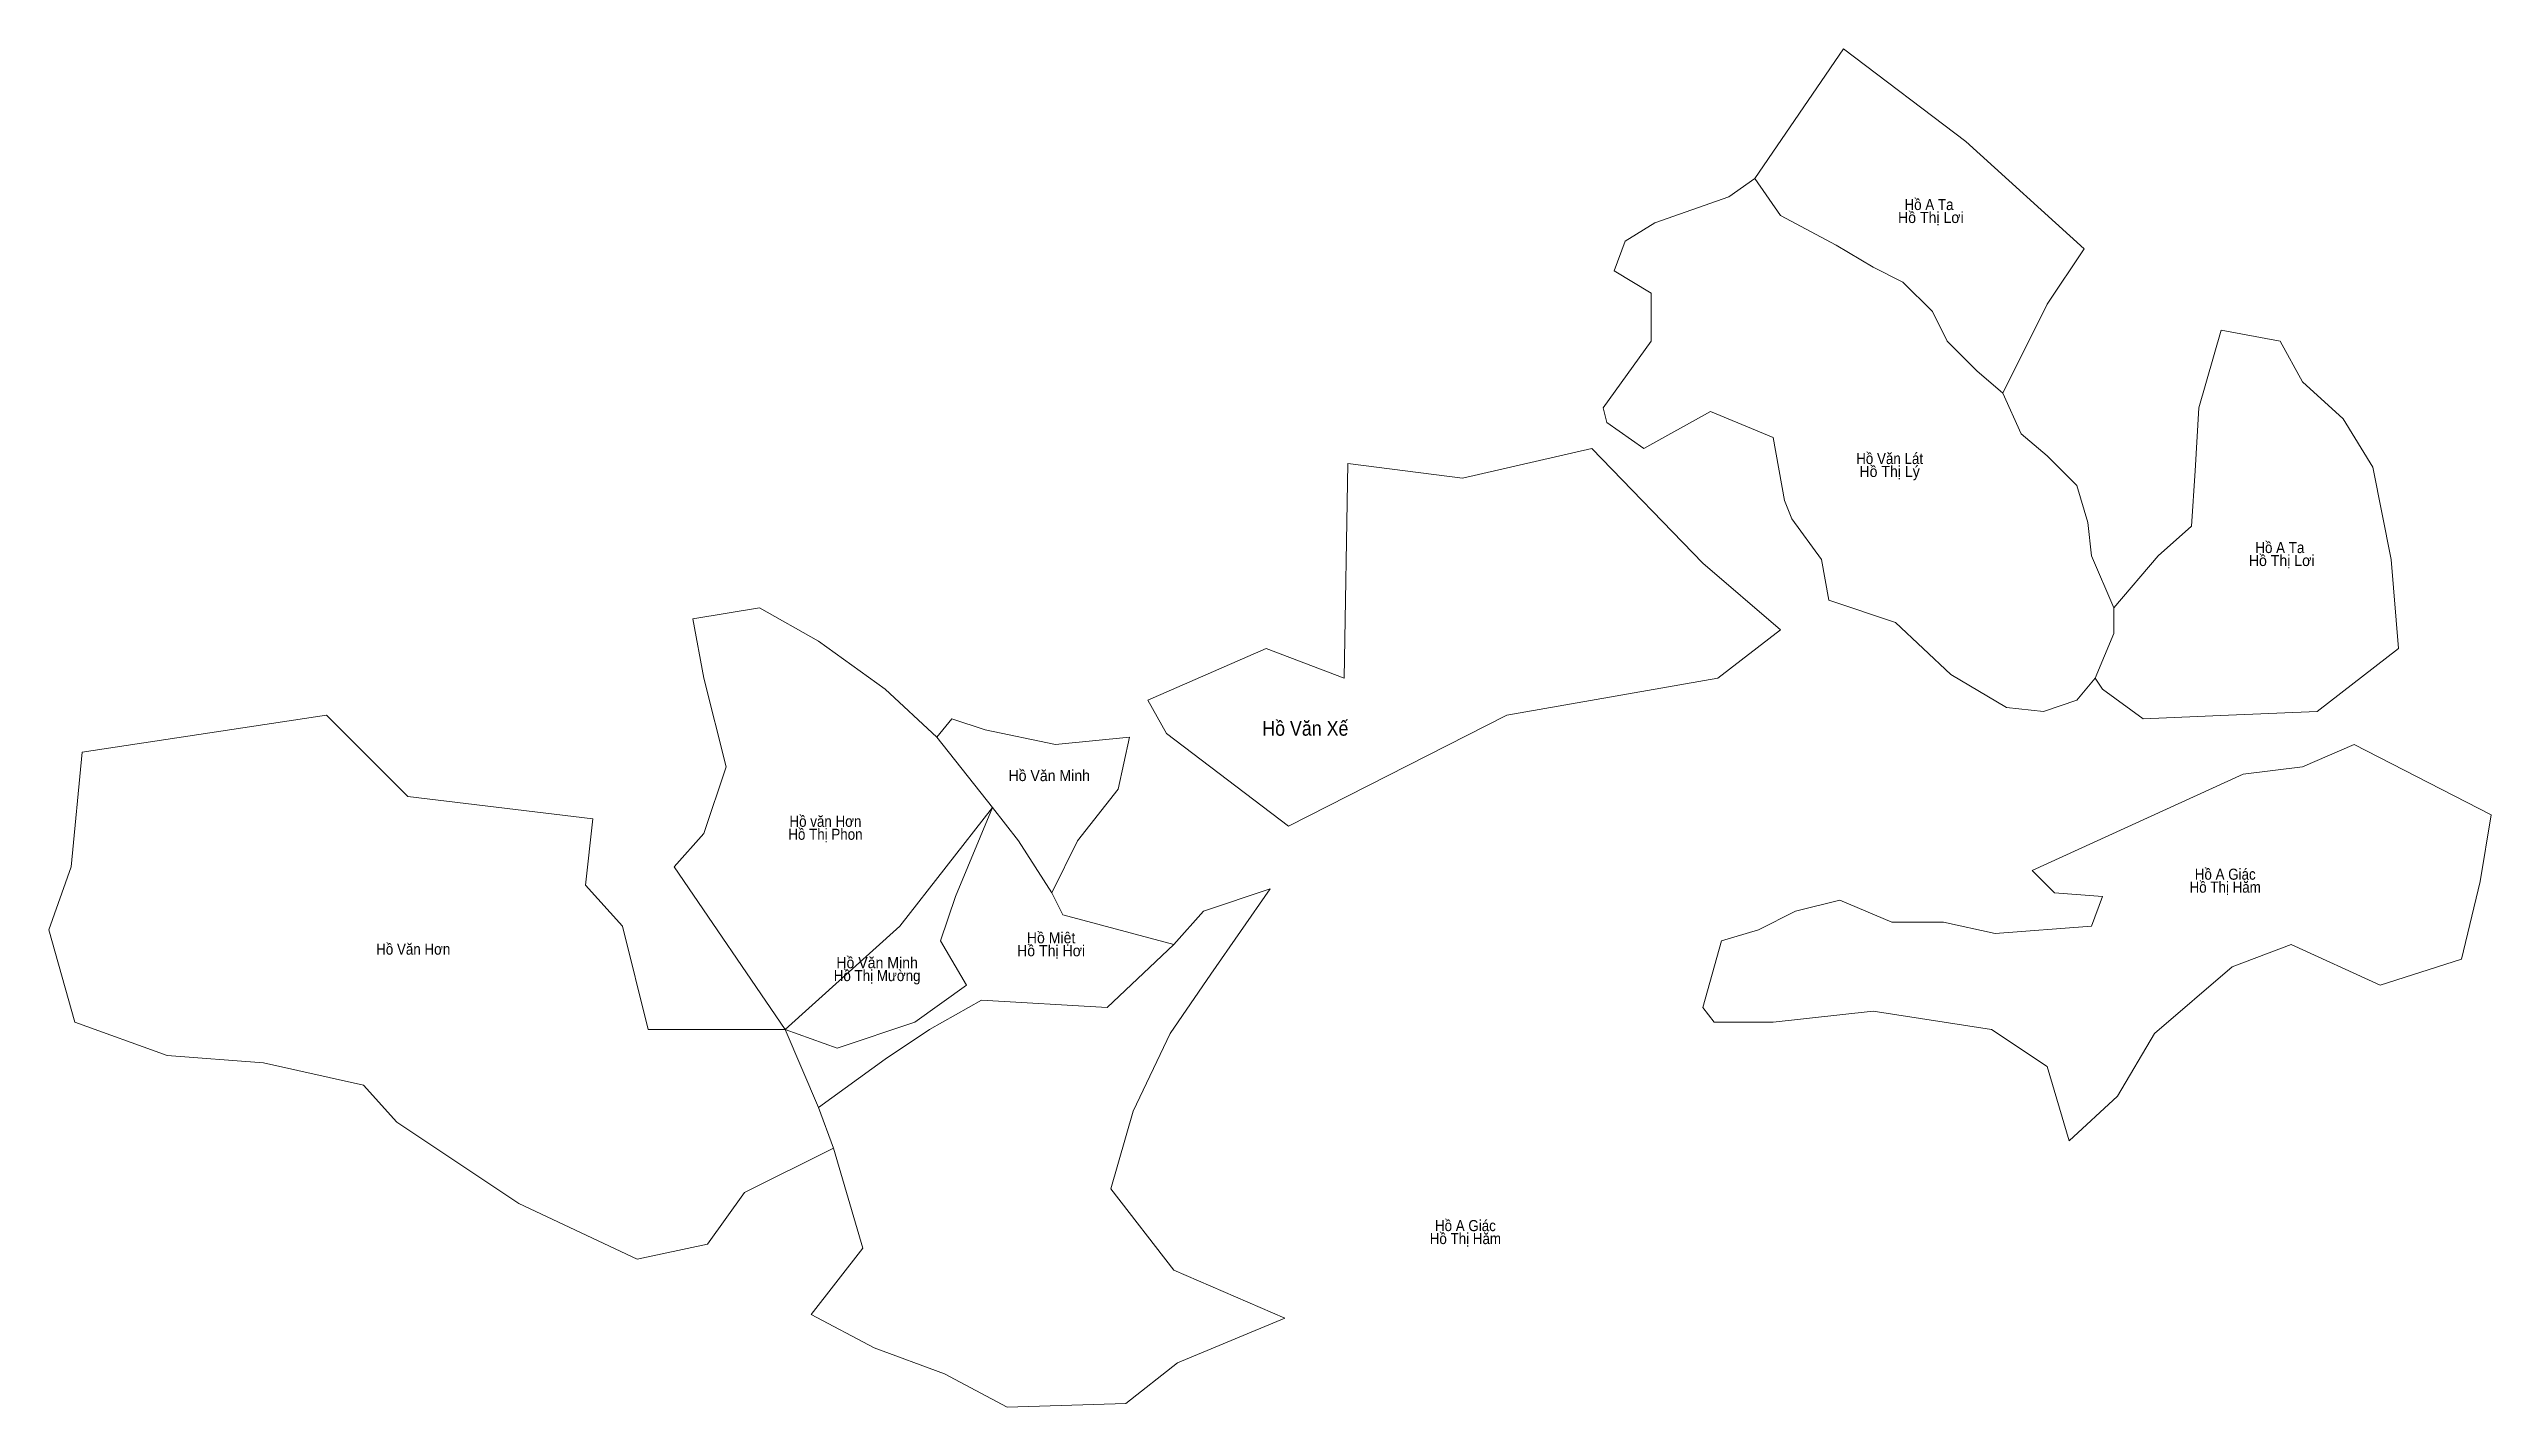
# Model space of a CAD drawing. Header units: metres. Extents: x 549244 to 555620, y 1839739 to 1842785.
# Drawn here: x 552626 to 553286, y 1840681 to 1841048 of the extents above; entities that cross this region are included whole.
import ezdxf
from ezdxf.enums import TextEntityAlignment as Align

# ---------------------------------------------------------------- set-up
doc = ezdxf.new("R2010")
doc.units = ezdxf.units.M
doc.header["$LTSCALE"] = 0.72
doc.layers.add('10', color=7, linetype='Continuous', lineweight=13)

msp = doc.modelspace()

# ---------------------------------------------------------------- texts
at = {"layer": '10'}
for s, height, width, p in [('Hồ Thị Lơi', 3, 0.95, (553134.59, 1841000.94)), ('Hồ A Ta ', 3, 0.9, (553134.59, 1841004.44)), ('Hồ Văn Lát', 3, 0.9, (553123.45, 1840935.82)), ('Hồ Thị Lý', 3, 0.95, (553123.44, 1840932.32)), ('Hồ Thị Lơi', 3, 0.95, (553229.39, 1840908.26)), ('Hồ A Ta ', 3, 0.9, (553229.4, 1840911.76)), ('Hồ Văn Xế', 4, 0.9, (552965.55, 1840862.41)), ('Hồ Văn Minh', 3, 0.95, (552896.34, 1840850.15)), ('Hồ văn Hơn', 3, 0.9, (552835.86, 1840837.79)), ('Hồ Thị Phon', 3, 0.9, (552835.86, 1840834.29)), ('Hồ A Giác', 3, 0.9, (553214.14, 1840823.5)), ('Hồ Thị Hăm', 3, 0.9, (553214.13, 1840820)), ('Hồ Văn Hơn', 3, 0.9, (552724.47, 1840803.25)), ('Hồ Thị Hơi', 3, 0.95, (552896.84, 1840802.83)), ('Hồ Miệt', 3, 0.95, (552896.84, 1840806.33)), ('Hồ Thị Mường', 3, 0.9, (552849.83, 1840796.1)), ('Hồ Văn Minh', 3, 0.95, (552849.83, 1840799.6)), ('Hồ Thị Hăm', 3, 0.9, (553008.8, 1840725.05)), ('Hồ A Giác', 3, 0.9, (553008.81, 1840728.55))]:
    msp.add_text(s, height=height, dxfattribs=dict(at, width=width)).set_placement(p, align=Align.CENTER)

# ---------------------------------------------------------------- linework, layer by layer
at = {"layer": '10'}
for p, q in [((552795, 1840827), (552825, 1840783)), ((552788, 1840783), (552781, 1840811)), ((552788, 1840783), (552825, 1840783))]:
    msp.add_line(p, q, dxfattribs=at)
for points in [[(553154, 1840955), (553166, 1840979), (553176, 1840994), (553144, 1841023), (553111, 1841048), (553087, 1841013)], [(553179, 1840878), (553181, 1840875), (553192, 1840867), (553215, 1840868), (553239, 1840869), (553261, 1840886), (553259, 1840910), (553254, 1840935), (553246, 1840948), (553235, 1840958), (553229, 1840969), (553213, 1840972), (553207, 1840951), (553206, 1840934), (553205, 1840919), (553196, 1840911), (553184, 1840897)], [(552795, 1840827), (552803, 1840836), (552809, 1840854), (552803, 1840878), (552800, 1840894), (552818, 1840897), (552834, 1840888), (552852, 1840875), (552866, 1840862), (552881, 1840843)], [(552781, 1840811), (552771, 1840822), (552773, 1840840), (552723, 1840846), (552701, 1840868), (552635, 1840858), (552632, 1840827), (552626, 1840810), (552633, 1840785), (552658, 1840776), (552684, 1840774), (552711, 1840768), (552720, 1840758), (552753, 1840736), (552785, 1840721), (552804, 1840725), (552814, 1840739), (552838, 1840751), (552834, 1840762)], [(552866, 1840862), (552870, 1840867), (552879, 1840864), (552898, 1840860), (552918, 1840862), (552915, 1840848), (552904, 1840834), (552897, 1840820)], [(552881, 1840843), (552856, 1840811), (552825, 1840783)], [(552838, 1840751), (552846, 1840724), (552832, 1840706), (552849, 1840697), (552868, 1840690), (552885, 1840681), (552917, 1840682), (552931, 1840693), (552960, 1840705), (552930, 1840718), (552913, 1840740), (552919, 1840761), (552929, 1840782), (552940, 1840798), (552956, 1840821), (552938, 1840815), (552930, 1840806)]]:
    msp.add_lwpolyline(points, dxfattribs=at)
for points in [[(553174, 1840872), (553179, 1840878), (553184, 1840890), (553184, 1840897), (553178, 1840911), (553177, 1840920), (553174, 1840930), (553166, 1840938), (553159, 1840944), (553154, 1840955), (553147, 1840961), (553139, 1840969), (553135, 1840977), (553127, 1840985), (553119, 1840989), (553109, 1840995), (553094, 1841003), (553087, 1841013), (553080, 1841008), (553060, 1841001), (553052, 1840996), (553049, 1840988), (553059, 1840982), (553059, 1840969), (553046, 1840951), (553047, 1840947), (553057, 1840940), (553075, 1840950), (553092, 1840943), (553095, 1840926), (553097, 1840921), (553105, 1840910), (553107, 1840899), (553125, 1840893), (553140, 1840879), (553155, 1840870), (553165, 1840869)], [(553043, 1840940), (553073, 1840909), (553094, 1840891), (553077, 1840878), (553020, 1840868), (552961, 1840838), (552928, 1840863), (552923, 1840872), (552955, 1840886), (552976, 1840878), (552977, 1840936), (553008, 1840932)], [(553249, 1840860), (553235, 1840854), (553219, 1840852), (553162, 1840826), (553168, 1840820), (553181, 1840819), (553178, 1840811), (553152, 1840809), (553138, 1840812), (553124, 1840812), (553110, 1840818), (553098, 1840815), (553088, 1840810), (553078, 1840807), (553073, 1840789), (553076, 1840785), (553092, 1840785), (553119, 1840788), (553151, 1840783), (553166, 1840773), (553172, 1840753), (553185, 1840765), (553195, 1840782), (553216, 1840800), (553232, 1840806), (553256, 1840795), (553278, 1840802), (553283, 1840823), (553286, 1840841)], [(552930, 1840806), (552912, 1840789), (552878, 1840791), (552864, 1840783), (552852, 1840775), (552834, 1840762), (552825, 1840783), (552839, 1840778), (552860, 1840785), (552874, 1840795), (552867, 1840807), (552871, 1840819), (552881, 1840843), (552888, 1840834), (552897, 1840820), (552900, 1840814)]]:
    msp.add_lwpolyline(points, close=True, dxfattribs=at)

msp.set_redraw_order([(e.dxf.handle, doc.entitydb.next_handle()) for e in msp.query("TEXT MTEXT ATTDEF DIMENSION ARC_DIMENSION")])  # texts and dimensions are drawn at this point

doc.saveas('drawing.dxf')
